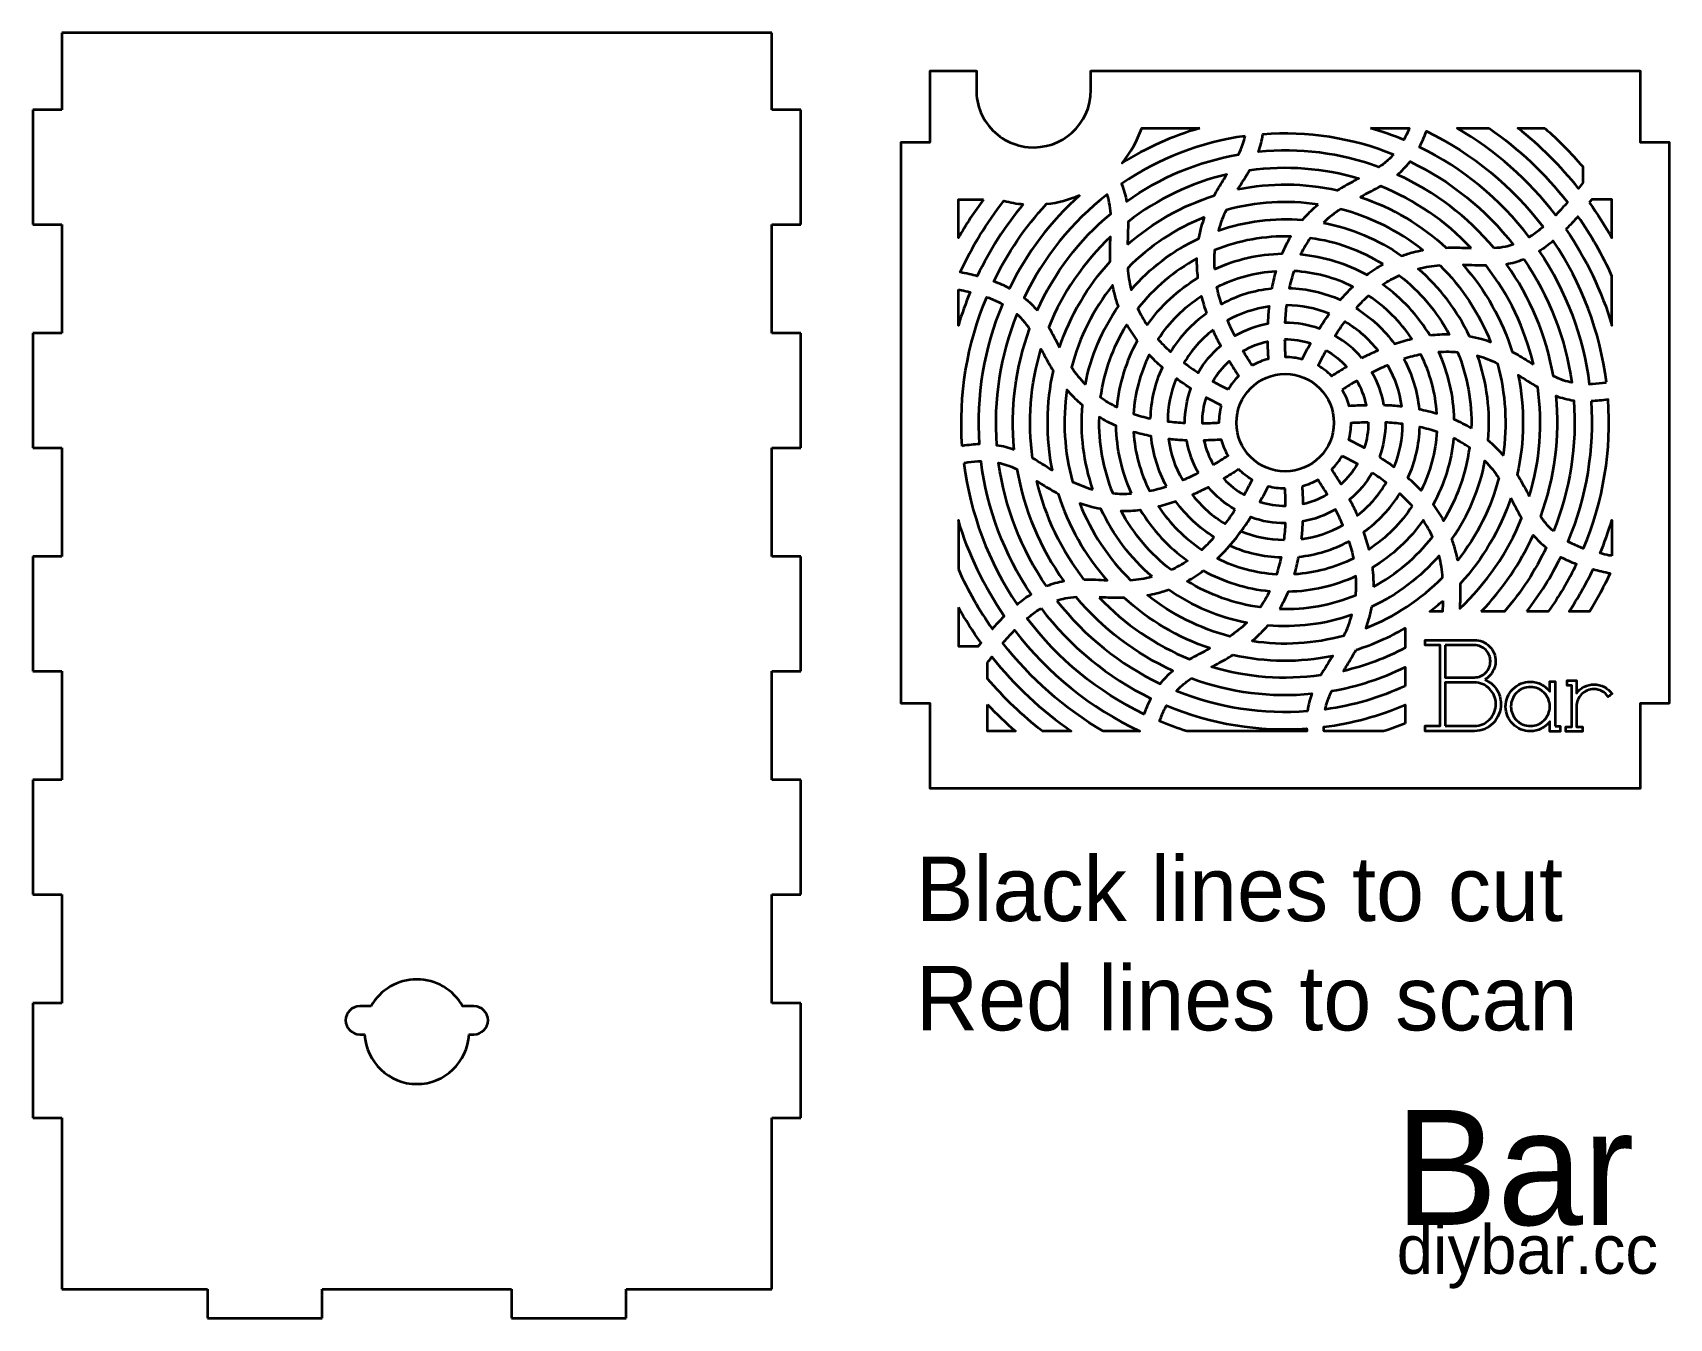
# Model space of a CAD drawing. Header units: inches. Extents: x 91 to 901, y 66 to 702.
import ezdxf

# ---------------------------------------------------------------- set-up
doc = ezdxf.new("R2010")
doc.units = ezdxf.units.IN
doc.header["$MEASUREMENT"] = 0
doc.layers.add('Default', color=7, linetype='Continuous')

msp = doc.modelspace()

# ---------------------------------------------------------------- texts
at = {"layer": 'Default', "color": 7, "true_color": 0xffffff, "attachment_point": 7}
for s, insert, char_height in [('\\fMyriad Pro|b0|i0|c0|p34;\\W1;Black lines to cut ', (528.17, 262.12), 31.9027), ('\\fChelsea|b0|i0|c0|p34;\\W1;Bar', (765.14, 111.48), 56.8532), ('\\fChelsea|b0|i0|c0|p34;\\W1;diybar.cc', (766.02, 80.81), 24.1545)]:
    msp.add_mtext(s, dxfattribs=dict(at, insert=insert, char_height=char_height))
at = {"layer": 'Default', "color": 1, "true_color": 0xff0000, "insert": (528.17, 208.04), "char_height": 31.9027, "attachment_point": 7}
msp.add_mtext('\\fMyriad Pro|b0|i0|c0|p34;\\W1;Red lines to scan', dxfattribs=at)

# ---------------------------------------------------------------- linework, layer by layer
at = {"layer": 'Default', "color": 7, "lineweight": 35, "true_color": 0xffffff}
for points in [[(105.8, 701.87), (105.8, 663.72)], [(281.34, 701.87), (105.8, 701.87)], [(456.88, 701.87), (281.34, 701.87)], [(456.88, 663.72), (456.88, 701.87)], [(91.35, 663.72), (91.35, 607.03)], [(105.8, 663.72), (91.35, 663.72)], [(471.33, 663.72), (456.88, 663.72)], [(471.33, 607.03), (471.33, 663.72)], [(91.35, 607.03), (105.8, 607.03)], [(105.8, 607.03), (105.8, 553.28)], [(456.88, 607.03), (471.33, 607.03)], [(456.88, 553.28), (456.88, 607.03)], [(91.35, 553.28), (91.35, 496.59)], [(105.8, 553.28), (91.35, 553.28)], [(471.33, 553.28), (456.88, 553.28)], [(471.33, 496.59), (471.33, 553.28)], [(91.35, 496.59), (105.8, 496.59)], [(105.8, 496.59), (105.8, 442.84)], [(456.88, 496.59), (471.33, 496.59)], [(456.88, 442.84), (456.88, 496.59)], [(91.35, 442.84), (91.35, 386.15)], [(105.8, 442.84), (91.35, 442.84)], [(471.33, 442.84), (456.88, 442.84)], [(471.33, 386.15), (471.33, 442.84)], [(91.35, 386.15), (105.8, 386.15)], [(105.8, 386.15), (105.8, 332.4)], [(456.88, 386.15), (471.33, 386.15)], [(456.88, 332.4), (456.88, 386.15)], [(91.35, 332.4), (91.35, 275.7)], [(105.8, 332.4), (91.35, 332.4)], [(471.33, 332.4), (456.88, 332.4)], [(471.33, 275.7), (471.33, 332.4)], [(91.35, 275.7), (105.8, 275.7)], [(105.8, 275.7), (105.8, 221.95)], [(456.88, 275.7), (471.33, 275.7)], [(456.88, 221.95), (456.88, 275.7)], [(91.35, 221.95), (91.35, 165.26)], [(105.8, 221.95), (91.35, 221.95)], [(471.33, 221.95), (456.88, 221.95)], [(471.33, 165.26), (471.33, 221.95)], [(91.35, 165.26), (105.8, 165.26)], [(105.8, 165.26), (105.8, 80.58)], [(456.88, 165.26), (471.33, 165.26)], [(456.88, 80.58), (456.88, 165.26)], [(105.8, 80.58), (177.87, 80.58)], [(177.87, 80.58), (177.87, 66.13)], [(234.57, 80.58), (281.34, 80.58)], [(234.57, 66.13), (234.57, 80.58)], [(281.34, 80.58), (328.11, 80.58)], [(328.11, 80.58), (328.11, 66.13)], [(384.81, 80.58), (456.88, 80.58)], [(384.81, 66.13), (384.81, 80.58)], [(177.87, 66.13), (234.57, 66.13)], [(328.11, 66.13), (384.81, 66.13)]]:
    msp.add_lwpolyline(points, dxfattribs=at)
for points, knots in [([(614.78, 673.52), (614.78, 656.77), (600.34, 643.68), (583.67, 645.31), (575.5, 646.11), (568.08, 650.4), (563.32, 657.1), (560.92, 660.49), (559.41, 664), (558.61, 668.08), (558.26, 669.91), (558.09, 671.74), (558.09, 673.6), (558.09, 675.58), (558.09, 677.56), (558.09, 679.55), (558.09, 680.54), (558.09, 681.53), (558.09, 682.52), (558.09, 682.64), (558.09, 682.76), (558.09, 682.89), (558.09, 682.94), (558.17, 683.05), (558.06, 683.05), (558, 683.05), (557.94, 683.05), (557.87, 683.05), (557.63, 683.05), (557.38, 683.05), (557.13, 683.05), (556.64, 683.05), (556.14, 683.05), (555.65, 683.05), (553.67, 683.05), (551.68, 683.05), (549.7, 683.05), (545.74, 683.05), (541.78, 683.05), (537.82, 683.05), (537.32, 683.05), (536.83, 683.05), (536.33, 683.05), (536.09, 683.05), (535.84, 683.05), (535.59, 683.05), (535.53, 683.05), (535.47, 683.05), (535.4, 683.05), (535.37, 683.05), (535.34, 683.05), (535.31, 683.05), (535.25, 683.05), (535.3, 682.99), (535.3, 682.96), (535.3, 682.84), (535.3, 682.71), (535.3, 682.59), (535.3, 681.6), (535.3, 680.61), (535.3, 679.62), (535.3, 677.64), (535.3, 675.66), (535.3, 673.67), (535.3, 669.71), (535.3, 665.75), (535.3, 661.79), (535.3, 657.83), (535.3, 653.87), (535.3, 649.91), (535.3, 649.41), (535.3, 648.91), (535.3, 648.42), (535.3, 648.3), (535.3, 648.17), (535.3, 648.05), (535.3, 647.99), (535.3, 647.92), (535.3, 647.86), (535.3, 647.77), (535.22, 647.81), (535.17, 647.81), (534.92, 647.81), (534.68, 647.81), (534.43, 647.81), (533.44, 647.81), (532.45, 647.81), (531.46, 647.81), (529.48, 647.81), (527.5, 647.81), (525.51, 647.81), (524.52, 647.81), (523.53, 647.81), (522.54, 647.81), (522.05, 647.81), (521.55, 647.81), (521.06, 647.81), (521, 647.81), (520.93, 647.81), (520.87, 647.81), (520.83, 647.81), (520.85, 647.77), (520.85, 647.74), (520.85, 647.71), (520.85, 647.68), (520.85, 647.65), (520.85, 647.52), (520.85, 647.4), (520.85, 647.28), (520.85, 647.03), (520.85, 646.78), (520.85, 646.53), (520.85, 644.55), (520.85, 642.57), (520.85, 640.59), (520.85, 636.63), (520.85, 632.67), (520.85, 628.71), (520.85, 565.32), (520.85, 501.93), (520.85, 438.55), (520.85, 425.62), (520.85, 412.69), (520.85, 399.76), (520.85, 393.29), (520.85, 386.83), (520.85, 380.36), (520.85, 377.13), (520.85, 373.9), (520.85, 370.67), (520.85, 370.56), (520.85, 370.46), (520.85, 370.36), (520.85, 370.3), (520.84, 370.23), (520.93, 370.23), (521.02, 370.23), (521.11, 370.23), (521.2, 370.23), (521.38, 370.23), (521.56, 370.23), (521.74, 370.23), (522.1, 370.23), (522.46, 370.23), (522.82, 370.23), (523.54, 370.23), (524.26, 370.23), (524.98, 370.23), (527.86, 370.23), (530.74, 370.23), (533.62, 370.23), (533.98, 370.23), (534.34, 370.23), (534.7, 370.23), (534.89, 370.23), (535.07, 370.23), (535.25, 370.23), (535.35, 370.23), (535.3, 370.14), (535.3, 370.07), (535.3, 369.62), (535.3, 369.18), (535.3, 368.73), (535.3, 367.83), (535.3, 366.94), (535.3, 366.04), (535.3, 364.25), (535.3, 362.45), (535.3, 360.66), (535.3, 353.49), (535.3, 346.32), (535.3, 339.15), (535.3, 335.56), (535.3, 331.97), (535.3, 328.39), (535.3, 328.33), (535.3, 328.28), (535.3, 328.22), (535.3, 328.18), (535.23, 328.1), (535.31, 328.1), (535.33, 328.1), (535.34, 328.1), (535.36, 328.1), (535.39, 328.1), (535.43, 328.1), (535.46, 328.1), (535.53, 328.1), (535.59, 328.1), (535.66, 328.1), (535.79, 328.1), (535.93, 328.1), (536.06, 328.1), (536.32, 328.1), (536.59, 328.1), (536.85, 328.1), (541.1, 328.1), (545.35, 328.1), (549.6, 328.1), (566.58, 328.1), (583.57, 328.1), (600.56, 328.1), (663.95, 328.1), (727.33, 328.1), (790.72, 328.1), (806.91, 328.1), (823.11, 328.1), (839.3, 328.1), (847.39, 328.1), (855.49, 328.1), (863.59, 328.1), (867.64, 328.1), (871.68, 328.1), (875.73, 328.1), (877.76, 328.1), (879.78, 328.1), (881.8, 328.1), (882.82, 328.1), (883.83, 328.1), (884.84, 328.1), (885.35, 328.1), (885.85, 328.1), (886.36, 328.1), (886.38, 328.1), (886.38, 328.12), (886.38, 328.13), (886.38, 328.19), (886.38, 328.24), (886.38, 328.29), (886.38, 328.4), (886.38, 328.51), (886.38, 328.61), (886.38, 328.83), (886.38, 329.04), (886.38, 329.25), (886.38, 329.68), (886.38, 330.11), (886.38, 330.54), (886.38, 331.39), (886.38, 332.24), (886.38, 333.1), (886.38, 334.81), (886.38, 336.52), (886.38, 338.23), (886.38, 345.06), (886.38, 351.9), (886.38, 358.73), (886.38, 362.15), (886.38, 365.57), (886.38, 368.99), (886.38, 369.2), (886.38, 369.41), (886.38, 369.63), (886.38, 369.74), (886.38, 369.84), (886.38, 369.95), (886.38, 370), (886.38, 370.06), (886.38, 370.11), (886.38, 370.13), (886.34, 370.23), (886.38, 370.23), (886.4, 370.23), (886.42, 370.23), (886.44, 370.23), (886.49, 370.23), (886.53, 370.23), (886.57, 370.23), (886.66, 370.23), (886.74, 370.23), (886.83, 370.23), (887.52, 370.23), (888.2, 370.23), (888.89, 370.23), (890.26, 370.23), (891.64, 370.23), (893.01, 370.23), (894.38, 370.23), (895.76, 370.23), (897.13, 370.23), (897.82, 370.23), (898.5, 370.23), (899.19, 370.23), (899.53, 370.23), (899.88, 370.23), (900.22, 370.23), (900.39, 370.23), (900.56, 370.23), (900.74, 370.23), (900.79, 370.23), (900.83, 370.24), (900.83, 370.3), (900.83, 370.4), (900.83, 370.5), (900.83, 370.59), (900.83, 370.79), (900.83, 370.98), (900.83, 371.17), (900.83, 383.5), (900.83, 395.82), (900.83, 408.14), (900.83, 471.53), (900.83, 534.92), (900.83, 598.3), (900.83, 614.15), (900.83, 630), (900.83, 645.84), (900.83, 646.34), (900.83, 646.84), (900.83, 647.33), (900.83, 647.45), (900.83, 647.58), (900.83, 647.7), (900.83, 647.76), (900.83, 647.81), (900.76, 647.81), (900.69, 647.81), (900.63, 647.81), (900.57, 647.81), (900.32, 647.81), (900.08, 647.81), (899.83, 647.81), (898.84, 647.81), (897.85, 647.81), (896.86, 647.81), (894.88, 647.81), (892.9, 647.81), (890.91, 647.81), (889.92, 647.81), (888.93, 647.81), (887.94, 647.81), (887.45, 647.81), (886.95, 647.81), (886.46, 647.81), (886.43, 647.81), (886.38, 647.77), (886.38, 647.82), (886.38, 647.85), (886.38, 647.88), (886.38, 647.92), (886.38, 647.98), (886.38, 648.04), (886.38, 648.1), (886.38, 648.23), (886.38, 648.35), (886.38, 648.47), (886.38, 648.72), (886.38, 648.97), (886.38, 649.22), (886.38, 651.2), (886.38, 653.18), (886.38, 655.16), (886.38, 663.08), (886.38, 671), (886.38, 678.93), (886.38, 679.92), (886.38, 680.91), (886.38, 681.9), (886.38, 682.15), (886.38, 682.39), (886.38, 682.64), (886.38, 682.77), (886.38, 682.89), (886.38, 683.01), (886.38, 683.12), (886.28, 683.05), (886.22, 683.05), (886.16, 683.05), (886.1, 683.05), (886.04, 683.05), (885.54, 683.05), (885.05, 683.05), (884.55, 683.05), (882.57, 683.05), (880.59, 683.05), (878.61, 683.05), (874.65, 683.05), (870.69, 683.05), (866.72, 683.05), (858.8, 683.05), (850.88, 683.05), (842.95, 683.05), (827.11, 683.05), (811.26, 683.05), (795.41, 683.05), (763.72, 683.05), (732.03, 683.05), (700.33, 683.05), (684.49, 683.05), (668.64, 683.05), (652.79, 683.05), (644.87, 683.05), (636.95, 683.05), (629.02, 683.05), (625.06, 683.05), (621.1, 683.05), (617.14, 683.05), (616.64, 683.05), (616.15, 683.05), (615.65, 683.05), (615.41, 683.05), (615.16, 683.05), (614.91, 683.05), (614.86, 683.05), (614.78, 683.08), (614.78, 682.99), (614.78, 682.93), (614.78, 682.87), (614.78, 682.8), (614.78, 682.68), (614.78, 682.56), (614.78, 682.43), (614.78, 681.44), (614.78, 680.45), (614.78, 679.46), (614.78, 677.48), (614.78, 675.5), (614.78, 673.52)], [0, 0, 0, 0, 1, 1, 1, 2, 2, 2, 3, 3, 3, 4, 4, 4, 5, 5, 5, 6, 6, 6, 7, 7, 7, 8, 8, 8, 9, 9, 9, 10, 10, 10, 11, 11, 11, 12, 12, 12, 13, 13, 13, 14, 14, 14, 15, 15, 15, 16, 16, 16, 17, 17, 17, 18, 18, 18, 19, 19, 19, 20, 20, 20, 21, 21, 21, 22, 22, 22, 23, 23, 23, 24, 24, 24, 25, 25, 25, 26, 26, 26, 27, 27, 27, 28, 28, 28, 29, 29, 29, 30, 30, 30, 31, 31, 31, 32, 32, 32, 33, 33, 33, 34, 34, 34, 35, 35, 35, 36, 36, 36, 37, 37, 37, 38, 38, 38, 39, 39, 39, 40, 40, 40, 41, 41, 41, 42, 42, 42, 43, 43, 43, 44, 44, 44, 45, 45, 45, 46, 46, 46, 47, 47, 47, 48, 48, 48, 49, 49, 49, 50, 50, 50, 51, 51, 51, 52, 52, 52, 53, 53, 53, 54, 54, 54, 55, 55, 55, 56, 56, 56, 57, 57, 57, 58, 58, 58, 59, 59, 59, 60, 60, 60, 61, 61, 61, 62, 62, 62, 63, 63, 63, 64, 64, 64, 65, 65, 65, 66, 66, 66, 67, 67, 67, 68, 68, 68, 69, 69, 69, 70, 70, 70, 71, 71, 71, 72, 72, 72, 73, 73, 73, 74, 74, 74, 75, 75, 75, 76, 76, 76, 77, 77, 77, 78, 78, 78, 79, 79, 79, 80, 80, 80, 81, 81, 81, 82, 82, 82, 83, 83, 83, 84, 84, 84, 85, 85, 85, 86, 86, 86, 87, 87, 87, 88, 88, 88, 89, 89, 89, 90, 90, 90, 91, 91, 91, 92, 92, 92, 93, 93, 93, 94, 94, 94, 95, 95, 95, 96, 96, 96, 97, 97, 97, 98, 98, 98, 99, 99, 99, 100, 100, 100, 101, 101, 101, 102, 102, 102, 103, 103, 103, 104, 104, 104, 105, 105, 105, 106, 106, 106, 107, 107, 107, 108, 108, 108, 109, 109, 109, 110, 110, 110, 111, 111, 111, 112, 112, 112, 113, 113, 113, 114, 114, 114, 115, 115, 115, 116, 116, 116, 117, 117, 117, 118, 118, 118, 119, 119, 119, 120, 120, 120, 121, 121, 121, 122, 122, 122, 123, 123, 123, 124, 124, 124, 125, 125, 125, 126, 126, 126, 127, 127, 127, 128, 128, 128, 129, 129, 129, 130, 130, 130, 131, 131, 131, 132, 132, 132, 133, 133, 133, 134, 134, 134, 135, 135, 135, 136, 136, 136, 137, 137, 137, 138, 138, 138, 139, 139, 139, 139]), ([(691.01, 650.79), (690.73, 649.43), (690.37, 648.09), (689.92, 646.77), (689.33, 645.03), (688.61, 643.33), (687.79, 641.68), (667.81, 638.21), (648.87, 630.27), (632.39, 618.45), (631.89, 621.27), (631.12, 624.14), (629.92, 627.11), (648.18, 639.62), (669.09, 647.73), (691.01, 650.79)], [0, 0, 0, 0, 1, 1, 1, 2, 2, 2, 3, 3, 3, 4, 4, 4, 5, 5, 5, 5]), ([(668.69, 654.7), (659.1, 654.7), (649.5, 654.7), (639.91, 654.7), (637.65, 648.27), (634.5, 642.69), (630.16, 637.43), (642.31, 645.06), (654.91, 650.71), (668.69, 654.7)], [0, 0, 0, 0, 1, 1, 1, 2, 2, 2, 3, 3, 3, 3]), ([(764.55, 641.71), (744.04, 650.02), (721.87, 653.45), (699.8, 651.75), (699.36, 648.58), (698.6, 645.71), (697.62, 643.02), (717.8, 645.01), (738.17, 642.42), (757.21, 635.43), (758.74, 636.45), (760.22, 637.56), (761.6, 638.78), (762.64, 639.69), (763.63, 640.67), (764.55, 641.71)], [0, 0, 0, 0, 1, 1, 1, 2, 2, 2, 3, 3, 3, 4, 4, 4, 5, 5, 5, 5]), ([(752.99, 654.7), (758.62, 653.07), (764.11, 651.13), (769.51, 648.87), (769.77, 649.34), (770.02, 649.82), (770.26, 650.31), (770.98, 651.74), (771.63, 653.21), (772.22, 654.7), (765.81, 654.7), (759.4, 654.7), (752.99, 654.7)], [0, 0, 0, 0, 1, 1, 1, 2, 2, 2, 3, 3, 3, 4, 4, 4, 4]), ([(838.44, 605.81), (823.2, 625.91), (803.42, 642.12), (780.72, 653.13), (779.65, 650.24), (778.5, 647.67), (777.28, 645.35), (798.61, 634.95), (817.21, 619.69), (831.57, 600.8), (832.04, 601.08), (832.49, 601.37), (832.94, 601.67), (834.75, 602.86), (836.47, 604.17), (838.13, 605.55), (838.24, 605.64), (838.34, 605.72), (838.44, 605.81)], [0, 0, 0, 0, 1, 1, 1, 2, 2, 2, 3, 3, 3, 4, 4, 4, 5, 5, 5, 6, 6, 6, 6]), ([(811.67, 654.7), (806.39, 654.7), (801.11, 654.7), (795.84, 654.7), (814.76, 643.66), (831.35, 629.04), (844.68, 611.66), (845.72, 612.73), (846.74, 613.82), (847.74, 614.93), (848.67, 615.96), (849.58, 617.01), (850.47, 618.06), (839.46, 632.16), (826.38, 644.52), (811.67, 654.7)], [0, 0, 0, 0, 1, 1, 1, 2, 2, 2, 3, 3, 3, 4, 4, 4, 5, 5, 5, 5]), ([(839.22, 654.7), (834.8, 654.7), (830.38, 654.7), (825.95, 654.7), (837.16, 645.84), (847.03, 636.02), (855.95, 624.85), (856.65, 625.77), (857.34, 626.69), (858.03, 627.61), (858.03, 630.3), (858.03, 632.98), (858.03, 635.67), (852.18, 642.46), (845.94, 648.77), (839.22, 654.7)], [0, 0, 0, 0, 1, 1, 1, 2, 2, 2, 3, 3, 3, 4, 4, 4, 5, 5, 5, 5]), ([(632.83, 597.07), (632.96, 600.96), (633.18, 604.7), (633.17, 608.42), (647.56, 619.66), (664.22, 627.65), (682, 631.82), (681.39, 630.86), (680.78, 629.9), (680.18, 628.94), (678.63, 626.44), (677.12, 623.9), (675.73, 621.3), (659.88, 616.34), (645.26, 608.09), (632.83, 597.07)], [0, 0, 0, 0, 1, 1, 1, 2, 2, 2, 3, 3, 3, 4, 4, 4, 5, 5, 5, 5]), ([(687.31, 624.28), (703.58, 627.6), (720.37, 627.44), (736.57, 623.81), (739.08, 625.37), (741.65, 626.81), (744.25, 628.2), (745.25, 628.74), (746.26, 629.26), (747.26, 629.79), (729.78, 635.06), (711.36, 636.48), (693.28, 633.93), (691.42, 630.71), (689.36, 627.58), (687.31, 624.28)], [0, 0, 0, 0, 1, 1, 1, 2, 2, 2, 3, 3, 3, 4, 4, 4, 5, 5, 5, 5]), ([(814.2, 595.31), (816.04, 595.43), (817.87, 595.65), (819.68, 596.01), (821.04, 596.29), (822.38, 596.64), (823.7, 597.08), (810.09, 614.53), (792.61, 628.59), (772.64, 638.14), (770.68, 635.63), (768.58, 633.52), (766.38, 631.68), (784.86, 623.31), (801.2, 610.88), (814.2, 595.31)], [0, 0, 0, 0, 1, 1, 1, 2, 2, 2, 3, 3, 3, 4, 4, 4, 5, 5, 5, 5]), ([(802.77, 595.4), (801.63, 595.45), (800.5, 595.49), (799.36, 595.53), (796.42, 595.63), (793.47, 595.66), (790.52, 595.57), (778.3, 606.81), (763.84, 615.35), (748.09, 620.61), (751.52, 622.44), (754.87, 624.12), (758.09, 625.98), (775.02, 619.14), (790.26, 608.71), (802.77, 595.4)], [0, 0, 0, 0, 1, 1, 1, 2, 2, 2, 3, 3, 3, 4, 4, 4, 5, 5, 5, 5]), ([(561.59, 619.46), (557.46, 619.46), (553.33, 619.46), (549.19, 619.46), (549.19, 613.1), (549.19, 606.73), (549.19, 600.37), (552.94, 607), (557.06, 613.34), (561.59, 619.46)], [0, 0, 0, 0, 1, 1, 1, 2, 2, 2, 3, 3, 3, 3]), ([(581.32, 617.06), (578.07, 617.35), (574.91, 617.91), (571.75, 618.76), (563.08, 607.76), (555.94, 596.14), (550.06, 583.43), (553.1, 582.84), (555.92, 582.19), (558.54, 581.49), (564.68, 594.4), (572.16, 606.08), (581.32, 617.06)], [0, 0, 0, 0, 1, 1, 1, 2, 2, 2, 3, 3, 3, 4, 4, 4, 4]), ([(609.25, 621.62), (603.91, 619.27), (598.52, 617.82), (592.72, 617.18), (582.09, 605.57), (573.6, 593.07), (566.73, 578.9), (569.62, 577.83), (572.2, 576.68), (574.51, 575.46), (583.03, 592.93), (594.82, 608.6), (609.25, 621.62)], [0, 0, 0, 0, 1, 1, 1, 2, 2, 2, 3, 3, 3, 4, 4, 4, 4]), ([(588.19, 564.57), (586.34, 566.76), (584.24, 568.86), (581.72, 570.82), (591.28, 590.79), (605.33, 608.27), (622.78, 621.88), (623.22, 620.57), (623.58, 619.22), (623.85, 617.86), (624.21, 616.05), (624.43, 614.22), (624.55, 612.38), (608.98, 599.38), (596.55, 583.04), (588.19, 564.57)], [0, 0, 0, 0, 1, 1, 1, 2, 2, 2, 3, 3, 3, 4, 4, 4, 5, 5, 5, 5]), ([(727.09, 616.94), (725.9, 615.92), (724.74, 614.87), (723.63, 613.77), (722.17, 612.34), (720.78, 610.84), (719.47, 609.28), (705.37, 610.5), (691.16, 608.72), (677.79, 604.07), (678.82, 607.69), (680.15, 611.05), (681.66, 614.18), (696.44, 618.28), (711.92, 619.22), (727.09, 616.94)], [0, 0, 0, 0, 1, 1, 1, 2, 2, 2, 3, 3, 3, 4, 4, 4, 5, 5, 5, 5]), ([(861.27, 617.85), (861.69, 618.38), (862.11, 618.92), (862.53, 619.46), (865.85, 619.46), (869.17, 619.46), (872.49, 619.46), (872.49, 613.1), (872.49, 606.73), (872.49, 600.37), (869.07, 606.41), (865.34, 612.22), (861.27, 617.85)], [0, 0, 0, 0, 1, 1, 1, 2, 2, 2, 3, 3, 3, 4, 4, 4, 4]), ([(670.96, 610.61), (670.43, 609.13), (669.96, 607.64), (669.54, 606.13), (668.99, 604.17), (668.54, 602.17), (668.19, 600.16), (655.36, 594.16), (643.95, 585.52), (634.7, 574.81), (633.77, 578.46), (633.25, 582.04), (632.99, 585.5), (643.74, 596.44), (656.68, 605), (670.96, 610.61)], [0, 0, 0, 0, 1, 1, 1, 2, 2, 2, 3, 3, 3, 4, 4, 4, 5, 5, 5, 5]), ([(729.74, 607.86), (732.44, 610.49), (735.28, 612.72), (738.15, 614.69), (753, 610.85), (766.88, 603.92), (778.87, 594.35), (777.33, 594.07), (775.8, 593.74), (774.29, 593.35), (772.31, 592.84), (770.36, 592.23), (768.44, 591.53), (756.84, 599.64), (743.65, 605.2), (729.74, 607.86)], [0, 0, 0, 0, 1, 1, 1, 2, 2, 2, 3, 3, 3, 4, 4, 4, 5, 5, 5, 5]), ([(849.75, 604.69), (851.66, 606.6), (853.64, 608.72), (855.67, 611.06), (862.25, 601.71), (867.81, 591.96), (872.49, 581.53), (872.49, 573.41), (872.49, 565.28), (872.49, 557.16), (867.44, 574.09), (859.77, 590.13), (849.75, 604.69)], [0, 0, 0, 0, 1, 1, 1, 2, 2, 2, 3, 3, 3, 4, 4, 4, 4]), ([(599.26, 546.27), (597.43, 549.7), (595.75, 553.05), (593.88, 556.27), (600.72, 573.2), (611.15, 588.44), (624.46, 600.95), (624.42, 599.81), (624.37, 598.68), (624.33, 597.55), (624.24, 594.6), (624.2, 591.65), (624.3, 588.7), (613.05, 576.49), (604.52, 562.03), (599.26, 546.27)], [0, 0, 0, 0, 1, 1, 1, 2, 2, 2, 3, 3, 3, 4, 4, 4, 5, 5, 5, 5]), ([(675.85, 584.97), (675.62, 588.25), (675.68, 591.35), (675.96, 594.29), (687.9, 599.17), (700.74, 601.5), (713.63, 601.11), (712, 598.39), (710.57, 595.55), (709.32, 592.63), (697.75, 592.42), (686.36, 589.81), (675.85, 584.97)], [0, 0, 0, 0, 1, 1, 1, 2, 2, 2, 3, 3, 3, 4, 4, 4, 4]), ([(759.3, 587.37), (756.53, 585.83), (753.87, 584.09), (751.33, 582.19), (741.21, 587.79), (730.03, 591.23), (718.51, 592.29), (719.95, 595.24), (721.55, 597.9), (723.26, 600.31), (736.05, 598.57), (748.33, 594.16), (759.3, 587.37)], [0, 0, 0, 0, 1, 1, 1, 2, 2, 2, 3, 3, 3, 4, 4, 4, 4]), ([(869.74, 529.04), (869.61, 529.02), (869.48, 529), (869.34, 528.97), (867.21, 528.61), (865.07, 528.33), (862.91, 528.2), (862.37, 528.17), (861.83, 528.15), (861.29, 528.13), (858.29, 551.68), (849.82, 574.19), (836.54, 593.87), (838.76, 595.26), (841.04, 596.92), (843.41, 598.88), (857.57, 578), (866.59, 554.07), (869.74, 529.04)], [0, 0, 0, 0, 1, 1, 1, 2, 2, 2, 3, 3, 3, 4, 4, 4, 5, 5, 5, 6, 6, 6, 6]), ([(642.56, 557.3), (640.73, 560.02), (639.23, 562.74), (638, 565.42), (645.9, 575.63), (655.85, 584.06), (667.22, 590.17), (667.16, 586.99), (667.34, 583.82), (667.72, 580.67), (657.81, 574.7), (649.24, 566.75), (642.56, 557.3)], [0, 0, 0, 0, 1, 1, 1, 2, 2, 2, 3, 3, 3, 4, 4, 4, 4]), ([(704.15, 575.3), (704.71, 578.23), (705.4, 581.14), (706.24, 584), (696.08, 583.38), (686.16, 580.7), (677.08, 576.12), (677.63, 573.43), (678.37, 570.63), (679.32, 567.71), (687.02, 571.84), (695.46, 574.42), (704.15, 575.3)], [0, 0, 0, 0, 1, 1, 1, 2, 2, 2, 3, 3, 3, 4, 4, 4, 4]), ([(715.15, 584.02), (725.31, 583.43), (735.24, 580.79), (744.34, 576.26), (742.18, 574.2), (740.13, 572.03), (738.18, 569.77), (730.22, 573.35), (721.62, 575.34), (712.89, 575.6), (713.53, 578.61), (714.29, 581.4), (715.15, 584.02)], [0, 0, 0, 0, 1, 1, 1, 2, 2, 2, 3, 3, 3, 4, 4, 4, 4]), ([(787.32, 586.88), (783.85, 586.61), (780.28, 586.09), (776.63, 585.17), (787.34, 575.91), (795.98, 564.5), (801.98, 551.68), (803.99, 551.32), (805.98, 550.87), (807.95, 550.33), (809.46, 549.91), (810.95, 549.43), (812.43, 548.91), (806.82, 563.19), (798.26, 576.13), (787.32, 586.88)], [0, 0, 0, 0, 1, 1, 1, 2, 2, 2, 3, 3, 3, 4, 4, 4, 5, 5, 5, 5]), ([(833.64, 537.87), (832.68, 538.47), (831.72, 539.08), (830.76, 539.68), (828.25, 541.24), (825.72, 542.74), (823.12, 544.13), (818.16, 559.98), (809.91, 574.6), (798.89, 587.03), (802.77, 586.9), (806.52, 586.68), (810.24, 586.69), (821.48, 572.3), (829.46, 555.64), (833.64, 537.87)], [0, 0, 0, 0, 1, 1, 1, 2, 2, 2, 3, 3, 3, 4, 4, 4, 5, 5, 5, 5]), ([(828.92, 589.94), (825.96, 588.75), (823.09, 587.97), (820.27, 587.47), (832.09, 570.99), (840.03, 552.05), (843.5, 532.07), (845.15, 531.26), (846.84, 530.53), (848.59, 529.94), (849.91, 529.5), (851.25, 529.13), (852.61, 528.85), (849.54, 550.77), (841.44, 571.68), (828.92, 589.94)], [0, 0, 0, 0, 1, 1, 1, 2, 2, 2, 3, 3, 3, 4, 4, 4, 5, 5, 5, 5]), ([(549.19, 574.93), (549.19, 569), (549.19, 563.08), (549.19, 557.16), (550.86, 562.75), (552.8, 568.22), (555.04, 573.61), (553.59, 573.98), (552.13, 574.31), (550.67, 574.62), (550.18, 574.73), (549.69, 574.83), (549.19, 574.93)], [0, 0, 0, 0, 1, 1, 1, 2, 2, 2, 3, 3, 3, 4, 4, 4, 4]), ([(612, 527.93), (609.38, 530.62), (607.14, 533.46), (605.18, 536.33), (609.02, 551.18), (615.94, 565.06), (625.51, 577.06), (625.79, 575.52), (626.13, 573.98), (626.52, 572.47), (627.03, 570.49), (627.63, 568.54), (628.33, 566.63), (620.23, 555.02), (614.66, 541.83), (612, 527.93)], [0, 0, 0, 0, 1, 1, 1, 2, 2, 2, 3, 3, 3, 4, 4, 4, 5, 5, 5, 5]), ([(782.49, 552.14), (785.64, 552.52), (788.81, 552.7), (791.98, 552.64), (785.87, 564.01), (777.44, 573.97), (767.24, 581.87), (764.55, 580.64), (761.84, 579.13), (759.12, 577.3), (768.56, 570.62), (776.52, 562.05), (782.49, 552.14)], [0, 0, 0, 0, 1, 1, 1, 2, 2, 2, 3, 3, 3, 4, 4, 4, 4]), ([(551.1, 497.49), (554.13, 498), (556.94, 498.29), (559.56, 498.39), (557.9, 522.07), (561.81, 545.81), (571, 567.69), (570.52, 567.95), (570.04, 568.2), (569.55, 568.44), (567.62, 569.41), (565.63, 570.25), (563.6, 571), (563.47, 571.04), (563.34, 571.09), (563.22, 571.13), (553.43, 547.88), (549.28, 522.65), (551.1, 497.49)], [0, 0, 0, 0, 1, 1, 1, 2, 2, 2, 3, 3, 3, 4, 4, 4, 5, 5, 5, 6, 6, 6, 6]), ([(671.91, 563.07), (670.92, 565.89), (670.07, 568.75), (669.37, 571.65), (660.88, 566.04), (653.63, 558.76), (648.05, 550.25), (649.88, 548.2), (651.92, 546.14), (654.2, 544.09), (658.8, 551.51), (664.82, 557.97), (671.91, 563.07)], [0, 0, 0, 0, 1, 1, 1, 2, 2, 2, 3, 3, 3, 4, 4, 4, 4]), ([(732.71, 562.86), (732.45, 562.51), (732.2, 562.16), (731.95, 561.8), (730.5, 559.79), (729.12, 557.73), (727.79, 555.64), (722.21, 557.67), (716.7, 558.64), (710.76, 558.63), (710.91, 561.61), (711.15, 564.44), (711.48, 567.13), (718.95, 567.05), (725.79, 565.67), (732.71, 562.86)], [0, 0, 0, 0, 1, 1, 1, 2, 2, 2, 3, 3, 3, 4, 4, 4, 5, 5, 5, 5]), ([(745.9, 565.66), (747.96, 567.94), (750.02, 569.98), (752.07, 571.81), (760.57, 566.23), (767.85, 558.98), (773.47, 550.5), (770.57, 549.8), (767.71, 548.94), (764.89, 547.96), (759.79, 555.05), (753.33, 561.06), (745.9, 565.66)], [0, 0, 0, 0, 1, 1, 1, 2, 2, 2, 3, 3, 3, 4, 4, 4, 4]), ([(576.85, 495.8), (574.15, 496.78), (571.28, 497.54), (568.12, 497.98), (566.41, 520.05), (569.84, 542.22), (578.15, 562.73), (579.19, 561.81), (580.17, 560.82), (581.09, 559.78), (582.3, 558.4), (583.41, 556.92), (584.43, 555.39), (577.45, 536.35), (574.85, 515.98), (576.85, 495.8)], [0, 0, 0, 0, 1, 1, 1, 2, 2, 2, 3, 3, 3, 4, 4, 4, 5, 5, 5, 5]), ([(682.34, 559.66), (683.4, 557.17), (684.61, 554.6), (685.97, 551.94), (691.11, 554.92), (696.36, 556.84), (702.21, 557.87), (702.32, 560.35), (702.48, 562.82), (702.73, 565.29), (702.77, 565.72), (702.81, 566.15), (702.86, 566.58), (695.46, 565.56), (688.85, 563.33), (682.34, 559.66)], [0, 0, 0, 0, 1, 1, 1, 2, 2, 2, 3, 3, 3, 4, 4, 4, 5, 5, 5, 5]), ([(748.83, 540.92), (751.03, 542.07), (753.25, 543.16), (755.51, 544.18), (755.9, 544.36), (756.3, 544.54), (756.7, 544.71), (752.11, 550.61), (746.87, 555.22), (740.45, 559.02), (738.82, 556.86), (737.19, 554.53), (735.57, 552.02), (740.72, 549.06), (745.01, 545.47), (748.83, 540.92)], [0, 0, 0, 0, 1, 1, 1, 2, 2, 2, 3, 3, 3, 4, 4, 4, 5, 5, 5, 5]), ([(637.67, 549.51), (635.77, 552.05), (634.03, 554.71), (632.49, 557.48), (625.7, 546.51), (621.3, 534.23), (619.56, 521.44), (621.96, 519.73), (624.62, 518.14), (627.57, 516.69), (628.63, 528.21), (632.07, 539.39), (637.67, 549.51)], [0, 0, 0, 0, 1, 1, 1, 2, 2, 2, 3, 3, 3, 4, 4, 4, 4]), ([(675.15, 554.88), (675.32, 554.48), (675.5, 554.09), (675.68, 553.69), (676.71, 551.43), (677.8, 549.21), (678.94, 547.01), (674.39, 543.19), (670.8, 538.9), (667.84, 533.75), (665.33, 535.37), (663.01, 537), (660.84, 538.63), (664.64, 545.06), (669.26, 550.29), (675.15, 554.88)], [0, 0, 0, 0, 1, 1, 1, 2, 2, 2, 3, 3, 3, 4, 4, 4, 5, 5, 5, 5]), ([(585.93, 491.46), (589.15, 489.6), (592.28, 487.54), (595.58, 485.49), (592.26, 501.76), (592.42, 518.55), (596.05, 534.76), (594.49, 537.26), (593.05, 539.83), (591.66, 542.43), (591.13, 543.43), (590.6, 544.44), (590.07, 545.44), (584.8, 527.96), (583.39, 509.54), (585.93, 491.46)], [0, 0, 0, 0, 1, 1, 1, 2, 2, 2, 3, 3, 3, 4, 4, 4, 5, 5, 5, 5]), ([(644.26, 511.07), (641.26, 511.71), (638.46, 512.47), (635.85, 513.33), (636.43, 523.49), (639.07, 533.42), (643.61, 542.52), (645.66, 540.36), (647.84, 538.31), (650.1, 536.37), (646.51, 528.4), (644.53, 519.8), (644.26, 511.07)], [0, 0, 0, 0, 1, 1, 1, 2, 2, 2, 3, 3, 3, 4, 4, 4, 4]), ([(694.58, 537.27), (697.07, 538.71), (699.65, 539.77), (702.43, 540.52), (702.25, 543.4), (702.14, 546.29), (702.1, 549.18), (697.79, 548.25), (693.88, 546.72), (690.07, 544.49), (691.46, 542.15), (692.95, 539.74), (694.58, 537.27)], [0, 0, 0, 0, 1, 1, 1, 2, 2, 2, 3, 3, 3, 4, 4, 4, 4]), ([(710.59, 550.12), (715, 550.15), (719.15, 549.52), (723.35, 548.18), (721.94, 545.65), (720.59, 543.09), (719.3, 540.5), (716.52, 541.25), (713.76, 541.62), (710.88, 541.62), (710.71, 544.57), (710.62, 547.4), (710.59, 550.12)], [0, 0, 0, 0, 1, 1, 1, 2, 2, 2, 3, 3, 3, 4, 4, 4, 4]), ([(731.18, 544.74), (729.83, 542.37), (728.5, 539.87), (727.17, 537.23), (729.67, 535.79), (731.87, 534.09), (733.91, 532.05), (736.32, 533.65), (738.77, 535.19), (741.25, 536.68), (738.28, 539.94), (735.01, 542.56), (731.18, 544.74)], [0, 0, 0, 0, 1, 1, 1, 2, 2, 2, 3, 3, 3, 4, 4, 4, 4]), ([(769.53, 540.54), (772.44, 541.49), (775.25, 542.23), (777.94, 542.79), (782.52, 533.7), (785.19, 523.78), (785.82, 513.63), (782.96, 514.47), (780.05, 515.16), (777.12, 515.71), (776.24, 524.41), (773.66, 532.84), (769.53, 540.54)], [0, 0, 0, 0, 1, 1, 1, 2, 2, 2, 3, 3, 3, 4, 4, 4, 4]), ([(802.92, 506.23), (803.32, 519.13), (800.99, 531.96), (796.11, 543.91), (793.17, 544.19), (790.07, 544.24), (786.79, 544.02), (791.63, 533.51), (794.24, 522.11), (794.45, 510.54), (797.37, 509.3), (800.21, 507.86), (802.92, 506.23)], [0, 0, 0, 0, 1, 1, 1, 2, 2, 2, 3, 3, 3, 4, 4, 4, 4]), ([(682.63, 525.36), (684.07, 527.85), (685.77, 530.06), (687.81, 532.09), (686.21, 534.5), (684.67, 536.95), (683.19, 539.43), (679.93, 536.47), (677.3, 533.19), (675.12, 529.36), (677.49, 528.02), (679.99, 526.68), (682.63, 525.36)], [0, 0, 0, 0, 1, 1, 1, 2, 2, 2, 3, 3, 3, 4, 4, 4, 4]), ([(759.69, 517.65), (762.17, 517.55), (764.64, 517.38), (767.1, 517.14), (767.54, 517.09), (767.97, 517.05), (768.4, 517), (767.37, 524.4), (765.15, 531.01), (761.48, 537.52), (758.99, 536.46), (756.41, 535.26), (753.76, 533.9), (756.74, 528.76), (758.66, 523.5), (759.69, 517.65)], [0, 0, 0, 0, 1, 1, 1, 2, 2, 2, 3, 3, 3, 4, 4, 4, 5, 5, 5, 5]), ([(818.76, 492.77), (817.74, 493.96), (816.69, 495.12), (815.59, 496.24), (814.16, 497.69), (812.66, 499.08), (811.1, 500.39), (812.31, 514.5), (810.54, 528.7), (805.89, 542.07), (809.51, 541.05), (812.87, 539.71), (816, 538.21), (820.1, 523.42), (821.04, 507.94), (818.76, 492.77)], [0, 0, 0, 0, 1, 1, 1, 2, 2, 2, 3, 3, 3, 4, 4, 4, 5, 5, 5, 5]), ([(657, 530.89), (657.35, 530.63), (657.7, 530.38), (658.06, 530.13), (660.07, 528.68), (662.13, 527.3), (664.22, 525.97), (662.19, 520.39), (661.22, 514.88), (661.23, 508.94), (658.26, 509.09), (655.43, 509.33), (652.73, 509.66), (652.82, 517.13), (654.19, 523.97), (657, 530.89)], [0, 0, 0, 0, 1, 1, 1, 2, 2, 2, 3, 3, 3, 4, 4, 4, 5, 5, 5, 5]), ([(734.94, 509.02), (734.94, 522.33), (724.15, 533.12), (710.84, 533.12), (697.53, 533.12), (686.75, 522.33), (686.75, 509.02), (686.75, 495.72), (697.53, 484.93), (710.84, 484.93), (724.15, 484.93), (734.94, 495.72), (734.94, 509.02)], [0, 0, 0, 0, 1, 1, 1, 2, 2, 2, 3, 3, 3, 4, 4, 4, 4]), ([(739.09, 525.29), (741.56, 526.91), (743.96, 528.41), (746.31, 529.79), (748.54, 525.98), (750.06, 522.07), (751, 517.77), (748.11, 517.73), (745.22, 517.61), (742.33, 517.43), (741.59, 520.22), (740.53, 522.79), (739.09, 525.29)], [0, 0, 0, 0, 1, 1, 1, 2, 2, 2, 3, 3, 3, 4, 4, 4, 4]), ([(831.61, 472.6), (831.08, 473.61), (830.56, 474.61), (830.02, 475.61), (828.63, 478.21), (827.19, 480.79), (825.63, 483.29), (829.26, 499.49), (829.42, 516.28), (826.1, 532.55), (829.4, 530.5), (832.53, 528.44), (835.75, 526.59), (838.3, 508.5), (836.88, 490.08), (831.61, 472.6)], [0, 0, 0, 0, 1, 1, 1, 2, 2, 2, 3, 3, 3, 4, 4, 4, 5, 5, 5, 5]), ([(615.79, 475.97), (612.17, 477), (608.82, 478.34), (605.68, 479.84), (601.58, 494.62), (600.64, 510.1), (602.92, 525.27), (603.94, 524.08), (604.99, 522.92), (606.09, 521.81), (607.52, 520.35), (609.02, 518.96), (610.58, 517.65), (609.37, 503.55), (611.14, 489.35), (615.79, 475.97)], [0, 0, 0, 0, 1, 1, 1, 2, 2, 2, 3, 3, 3, 4, 4, 4, 5, 5, 5, 5]), ([(679.36, 517.48), (678.61, 514.7), (678.25, 511.94), (678.24, 509.06), (675.29, 508.89), (672.46, 508.8), (669.74, 508.77), (669.71, 513.18), (670.35, 517.33), (671.69, 521.53), (674.21, 520.12), (676.77, 518.77), (679.36, 517.48)], [0, 0, 0, 0, 1, 1, 1, 2, 2, 2, 3, 3, 3, 4, 4, 4, 4]), ([(843.53, 455.31), (851.84, 475.83), (855.27, 497.99), (853.56, 520.06), (850.4, 520.51), (847.53, 521.26), (844.84, 522.25), (846.83, 502.07), (844.23, 481.7), (837.25, 462.66), (838.27, 461.12), (839.38, 459.65), (840.59, 458.26), (841.51, 457.22), (842.49, 456.23), (843.53, 455.31)], [0, 0, 0, 0, 1, 1, 1, 2, 2, 2, 3, 3, 3, 4, 4, 4, 5, 5, 5, 5]), ([(862.12, 519.65), (864.74, 519.75), (867.55, 520.04), (870.58, 520.56), (872.4, 495.4), (868.25, 470.16), (858.46, 446.91), (858.34, 446.96), (858.21, 447), (858.08, 447.05), (856.06, 447.79), (854.06, 448.63), (852.13, 449.6), (851.64, 449.84), (851.16, 450.09), (850.69, 450.35), (859.87, 472.24), (863.78, 495.97), (862.12, 519.65)], [0, 0, 0, 0, 1, 1, 1, 2, 2, 2, 3, 3, 3, 4, 4, 4, 5, 5, 5, 6, 6, 6, 6]), ([(634.89, 474.03), (631.62, 473.8), (628.52, 473.86), (625.57, 474.14), (620.69, 486.08), (618.37, 498.92), (618.76, 511.82), (621.48, 510.18), (624.31, 508.75), (627.23, 507.5), (627.44, 495.94), (630.05, 484.54), (634.89, 474.03)], [0, 0, 0, 0, 1, 1, 1, 2, 2, 2, 3, 3, 3, 4, 4, 4, 4]), ([(652.16, 477.5), (649.24, 476.56), (646.43, 475.82), (643.74, 475.26), (639.17, 484.34), (636.49, 494.27), (635.86, 504.42), (638.73, 503.58), (641.63, 502.89), (644.56, 502.33), (645.44, 493.64), (648.02, 485.2), (652.16, 477.5)], [0, 0, 0, 0, 1, 1, 1, 2, 2, 2, 3, 3, 3, 4, 4, 4, 4]), ([(751.94, 509.27), (749.22, 509.25), (746.39, 509.15), (743.44, 509.02), (743.44, 506.13), (743.07, 503.35), (742.32, 500.56), (744.91, 499.27), (747.47, 497.92), (749.99, 496.51), (751.33, 500.71), (751.97, 504.86), (751.94, 509.27)], [0, 0, 0, 0, 1, 1, 1, 2, 2, 2, 3, 3, 3, 4, 4, 4, 4]), ([(757.46, 492.07), (759.49, 497.65), (760.46, 503.16), (760.45, 509.1), (763.43, 508.95), (766.26, 508.71), (768.95, 508.38), (768.87, 500.91), (767.49, 494.07), (764.68, 487.15), (764.33, 487.41), (763.98, 487.66), (763.62, 487.92), (761.61, 489.36), (759.55, 490.74), (757.46, 492.07)], [0, 0, 0, 0, 1, 1, 1, 2, 2, 2, 3, 3, 3, 4, 4, 4, 5, 5, 5, 5]), ([(771.58, 481.68), (773.84, 479.73), (776.02, 477.68), (778.07, 475.52), (782.61, 484.62), (785.25, 494.56), (785.84, 504.71), (783.22, 505.58), (780.42, 506.34), (777.42, 506.98), (777.16, 498.24), (775.17, 489.65), (771.58, 481.68)], [0, 0, 0, 0, 1, 1, 1, 2, 2, 2, 3, 3, 3, 4, 4, 4, 4]), ([(667.92, 484.15), (664.94, 489.29), (663.02, 494.54), (661.99, 500.39), (659.52, 500.5), (657.04, 500.67), (654.58, 500.91), (654.14, 500.95), (653.71, 500.99), (653.28, 501.04), (654.31, 493.64), (656.54, 487.03), (660.2, 480.52), (662.69, 481.58), (665.27, 482.79), (667.92, 484.15)], [0, 0, 0, 0, 1, 1, 1, 2, 2, 2, 3, 3, 3, 4, 4, 4, 5, 5, 5, 5]), ([(675.37, 488.26), (673.14, 492.06), (671.62, 495.97), (670.68, 500.28), (673.57, 500.32), (676.46, 500.43), (679.35, 500.61), (680.09, 497.83), (681.15, 495.25), (682.59, 492.76), (680.12, 491.14), (677.72, 489.64), (675.37, 488.26)], [0, 0, 0, 0, 1, 1, 1, 2, 2, 2, 3, 3, 3, 4, 4, 4, 4]), ([(794.11, 501.35), (797.06, 499.91), (799.72, 498.31), (802.13, 496.6), (800.39, 483.81), (795.98, 471.53), (789.19, 460.56), (787.65, 463.33), (785.91, 465.99), (784.01, 468.53), (789.61, 478.66), (793.05, 489.83), (794.11, 501.35)], [0, 0, 0, 0, 1, 1, 1, 2, 2, 2, 3, 3, 3, 4, 4, 4, 4]), ([(551.94, 489), (552.07, 489.03), (552.2, 489.05), (552.34, 489.07), (554.47, 489.44), (556.61, 489.71), (558.77, 489.84), (559.31, 489.87), (559.85, 489.9), (560.4, 489.91), (563.39, 466.36), (571.86, 443.85), (585.14, 424.18), (582.92, 422.78), (580.64, 421.13), (578.27, 419.16), (564.11, 440.04), (555.09, 463.97), (551.94, 489)], [0, 0, 0, 0, 1, 1, 1, 2, 2, 2, 3, 3, 3, 4, 4, 4, 5, 5, 5, 6, 6, 6, 6]), ([(592.76, 428.1), (595.72, 429.3), (598.59, 430.08), (601.41, 430.57), (589.6, 447.05), (581.65, 465.99), (578.18, 485.97), (576.53, 486.79), (574.84, 487.51), (573.09, 488.1), (571.78, 488.55), (570.43, 488.91), (569.07, 489.19), (572.14, 467.27), (580.25, 446.36), (592.76, 428.1)], [0, 0, 0, 0, 1, 1, 1, 2, 2, 2, 3, 3, 3, 4, 4, 4, 5, 5, 5, 5]), ([(687.77, 485.99), (689.81, 483.95), (692.01, 482.25), (694.51, 480.81), (693.18, 478.17), (691.85, 475.67), (690.51, 473.3), (686.68, 475.48), (683.4, 478.11), (680.43, 481.37), (682.92, 482.85), (685.36, 484.39), (687.77, 485.99)], [0, 0, 0, 0, 1, 1, 1, 2, 2, 2, 3, 3, 3, 4, 4, 4, 4]), ([(739.05, 492.69), (737.61, 490.2), (735.91, 487.99), (733.87, 485.95), (735.47, 483.54), (737.01, 481.1), (738.49, 478.61), (741.76, 481.58), (744.38, 484.86), (746.56, 488.69), (744.19, 490.03), (741.69, 491.36), (739.05, 492.69)], [0, 0, 0, 0, 1, 1, 1, 2, 2, 2, 3, 3, 3, 4, 4, 4, 4]), ([(816.5, 481.72), (814.54, 484.58), (812.3, 487.42), (809.68, 490.12), (807.02, 476.21), (801.46, 463.03), (793.35, 451.42), (794.05, 449.5), (794.65, 447.55), (795.16, 445.58), (795.56, 444.06), (795.89, 442.53), (796.17, 440.99), (805.74, 452.99), (812.67, 466.86), (816.5, 481.72)], [0, 0, 0, 0, 1, 1, 1, 2, 2, 2, 3, 3, 3, 4, 4, 4, 5, 5, 5, 5]), ([(611.45, 431.35), (615.16, 431.36), (618.91, 431.14), (622.79, 431.01), (611.78, 443.44), (603.52, 458.06), (598.56, 473.91), (595.96, 475.3), (593.43, 476.81), (590.92, 478.36), (589.96, 478.96), (589, 479.57), (588.04, 480.18), (592.22, 462.4), (600.2, 445.74), (611.45, 431.35)], [0, 0, 0, 0, 1, 1, 1, 2, 2, 2, 3, 3, 3, 4, 4, 4, 5, 5, 5, 5]), ([(719.25, 477.53), (722.04, 478.27), (724.61, 479.33), (727.11, 480.77), (728.73, 478.3), (730.22, 475.9), (731.61, 473.55), (727.8, 471.32), (723.89, 469.8), (719.58, 468.86), (719.54, 471.75), (719.43, 474.64), (719.25, 477.53)], [0, 0, 0, 0, 1, 1, 1, 2, 2, 2, 3, 3, 3, 4, 4, 4, 4]), ([(753.84, 484.29), (756.35, 482.67), (758.68, 481.04), (760.84, 479.41), (757.04, 472.99), (752.43, 467.75), (746.53, 463.16), (746.36, 463.56), (746.18, 463.96), (746, 464.35), (744.98, 466.61), (743.89, 468.84), (742.74, 471.03), (747.29, 474.85), (750.88, 479.14), (753.84, 484.29)], [0, 0, 0, 0, 1, 1, 1, 2, 2, 2, 3, 3, 3, 4, 4, 4, 5, 5, 5, 5]), ([(675.78, 452.38), (673.72, 450.1), (671.67, 448.06), (669.61, 446.23), (661.11, 451.81), (653.83, 459.07), (648.21, 467.55), (651.11, 468.25), (653.97, 469.11), (656.79, 470.09), (661.9, 463), (668.35, 456.98), (675.78, 452.38)], [0, 0, 0, 0, 1, 1, 1, 2, 2, 2, 3, 3, 3, 4, 4, 4, 4]), ([(686.11, 466.02), (684.49, 463.52), (682.86, 461.19), (681.23, 459.02), (674.81, 462.83), (669.57, 467.44), (664.98, 473.33), (665.38, 473.51), (665.78, 473.68), (666.17, 473.86), (668.43, 474.89), (670.65, 475.98), (672.85, 477.12), (676.67, 472.58), (680.96, 468.98), (686.11, 466.02)], [0, 0, 0, 0, 1, 1, 1, 2, 2, 2, 3, 3, 3, 4, 4, 4, 5, 5, 5, 5]), ([(710.8, 476.42), (710.97, 473.48), (711.07, 470.64), (711.09, 467.92), (706.68, 467.89), (702.53, 468.53), (698.33, 469.87), (699.74, 472.39), (701.09, 474.95), (702.38, 477.54), (705.16, 476.79), (707.92, 476.43), (710.8, 476.42)], [0, 0, 0, 0, 1, 1, 1, 2, 2, 2, 3, 3, 3, 4, 4, 4, 4]), ([(773.63, 467.79), (771.8, 469.85), (769.76, 471.9), (767.48, 473.96), (762.88, 466.53), (756.86, 460.08), (749.77, 454.97), (750.76, 452.15), (751.61, 449.29), (752.32, 446.39), (760.8, 452.01), (768.05, 459.29), (773.63, 467.79)], [0, 0, 0, 0, 1, 1, 1, 2, 2, 2, 3, 3, 3, 4, 4, 4, 4]), ([(822.42, 471.77), (824.25, 468.35), (825.94, 465), (827.8, 461.78), (820.96, 444.85), (810.53, 429.6), (797.22, 417.1), (797.27, 418.23), (797.31, 419.36), (797.35, 420.5), (797.45, 423.45), (797.48, 426.4), (797.38, 429.34), (808.63, 441.56), (817.17, 456.02), (822.42, 471.77)], [0, 0, 0, 0, 1, 1, 1, 2, 2, 2, 3, 3, 3, 4, 4, 4, 5, 5, 5, 5]), ([(645.05, 432.88), (641.4, 431.95), (637.83, 431.43), (634.36, 431.17), (623.42, 441.92), (614.86, 454.86), (609.26, 469.14), (610.73, 468.61), (612.22, 468.14), (613.73, 467.72), (615.7, 467.17), (617.69, 466.72), (619.7, 466.37), (625.7, 453.54), (634.34, 442.13), (645.05, 432.88)], [0, 0, 0, 0, 1, 1, 1, 2, 2, 2, 3, 3, 3, 4, 4, 4, 5, 5, 5, 5]), ([(654.44, 436.18), (657.13, 437.41), (659.84, 438.91), (662.56, 440.74), (653.12, 447.42), (645.16, 455.99), (639.19, 465.9), (636.04, 465.52), (632.87, 465.34), (629.7, 465.4), (635.81, 454.03), (644.24, 444.08), (654.44, 436.18)], [0, 0, 0, 0, 1, 1, 1, 2, 2, 2, 3, 3, 3, 4, 4, 4, 4]), ([(683.5, 448.28), (691.47, 444.69), (700.06, 442.71), (708.79, 442.44), (708.16, 439.44), (707.4, 436.64), (706.53, 434.03), (696.37, 434.61), (686.44, 437.25), (677.34, 441.79), (681.94, 446.17), (686.04, 451.07), (689.74, 456.24), (691.18, 458.25), (692.56, 460.31), (693.89, 462.4), (699.47, 460.37), (704.98, 459.41), (710.92, 459.42), (710.77, 456.44), (710.53, 453.61), (710.2, 450.92), (702.73, 451), (695.89, 452.37), (688.97, 455.18)], [0, 0, 0, 0, 1, 1, 1, 2, 2, 2, 3, 3, 3, 4, 4, 4, 5, 5, 5, 6, 6, 6, 7, 7, 7, 8, 8, 8, 8]), ([(718.82, 451.46), (718.87, 451.89), (718.91, 452.33), (718.95, 452.76), (719.2, 455.23), (719.37, 457.7), (719.47, 460.17), (725.32, 461.21), (730.58, 463.12), (735.71, 466.1), (737.07, 463.45), (738.28, 460.88), (739.34, 458.38), (732.83, 454.72), (726.22, 452.49), (718.82, 451.46)], [0, 0, 0, 0, 1, 1, 1, 2, 2, 2, 3, 3, 3, 4, 4, 4, 5, 5, 5, 5]), ([(549.19, 436.51), (549.19, 444.63), (549.19, 452.76), (549.19, 460.88), (554.24, 443.95), (561.91, 427.91), (571.93, 413.36), (570.02, 411.44), (568.05, 409.32), (566.01, 406.99), (559.43, 416.33), (553.87, 426.08), (549.19, 436.51)], [0, 0, 0, 0, 1, 1, 1, 2, 2, 2, 3, 3, 3, 4, 4, 4, 4]), ([(754.46, 427.88), (754.52, 431.05), (754.34, 434.22), (753.96, 437.37), (763.87, 443.34), (772.44, 451.3), (779.12, 460.75), (780.95, 458.02), (782.46, 455.31), (783.68, 452.62), (775.78, 442.42), (765.83, 433.99), (754.46, 427.88)], [0, 0, 0, 0, 1, 1, 1, 2, 2, 2, 3, 3, 3, 4, 4, 4, 4]), ([(807.82, 415.61), (811.65, 415.61), (815.48, 415.61), (819.31, 415.61), (827.67, 425.31), (834.43, 435.67), (839.96, 447.22), (837.45, 449.19), (835.34, 451.28), (833.5, 453.48), (827.16, 439.48), (818.47, 426.68), (807.82, 415.61)], [0, 0, 0, 0, 1, 1, 1, 2, 2, 2, 3, 3, 3, 4, 4, 4, 4]), ([(872.49, 443.12), (872.49, 449.04), (872.49, 454.96), (872.49, 460.88), (870.82, 455.29), (868.88, 449.82), (866.64, 444.43), (868.09, 444.07), (869.55, 443.73), (871.01, 443.42), (871.5, 443.32), (871.99, 443.22), (872.49, 443.12)], [0, 0, 0, 0, 1, 1, 1, 2, 2, 2, 3, 3, 3, 4, 4, 4, 4]), ([(717.53, 442.74), (716.97, 439.81), (716.29, 436.91), (715.44, 434.05), (725.6, 434.67), (735.52, 437.35), (744.61, 441.92), (744.05, 444.61), (743.31, 447.42), (742.36, 450.34), (734.66, 446.2), (726.23, 443.62), (717.53, 442.74)], [0, 0, 0, 0, 1, 1, 1, 2, 2, 2, 3, 3, 3, 4, 4, 4, 4]), ([(753.5, 417.88), (766.32, 423.88), (777.73, 432.52), (786.99, 443.23), (787.91, 439.58), (788.43, 436.01), (788.7, 432.54), (777.94, 421.6), (765.01, 413.04), (750.72, 407.44), (751.25, 408.91), (751.72, 410.41), (752.14, 411.91), (752.69, 413.88), (753.14, 415.87), (753.5, 417.88)], [0, 0, 0, 0, 1, 1, 1, 2, 2, 2, 3, 3, 3, 4, 4, 4, 5, 5, 5, 5]), ([(830.31, 415.61), (833.85, 415.61), (837.4, 415.61), (840.94, 415.61), (846.3, 423.08), (850.94, 430.87), (854.95, 439.14), (852.06, 440.21), (849.49, 441.36), (847.17, 442.59), (842.47, 432.95), (836.91, 424.06), (830.31, 415.61)], [0, 0, 0, 0, 1, 1, 1, 2, 2, 2, 3, 3, 3, 4, 4, 4, 4]), ([(670.35, 435.86), (667.81, 433.95), (665.15, 432.21), (662.38, 430.67), (673.35, 423.88), (685.63, 419.48), (698.42, 417.74), (700.13, 420.15), (701.73, 422.8), (703.17, 425.75), (691.65, 426.81), (680.47, 430.25), (670.35, 435.86)], [0, 0, 0, 0, 1, 1, 1, 2, 2, 2, 3, 3, 3, 4, 4, 4, 4]), ([(708.05, 416.94), (709.68, 419.66), (711.11, 422.49), (712.36, 425.41), (723.93, 425.62), (735.33, 428.23), (745.83, 433.07), (746.06, 429.8), (746, 426.7), (745.72, 423.76), (733.78, 418.87), (720.94, 416.55), (708.05, 416.94)], [0, 0, 0, 0, 1, 1, 1, 2, 2, 2, 3, 3, 3, 4, 4, 4, 4]), ([(871.62, 434.61), (868.58, 435.21), (865.76, 435.86), (863.14, 436.56), (859.68, 429.27), (855.74, 422.33), (851.27, 415.61), (854.64, 415.61), (858.01, 415.61), (861.38, 415.61), (865.19, 421.75), (868.59, 428.06), (871.62, 434.61)], [0, 0, 0, 0, 1, 1, 1, 2, 2, 2, 3, 3, 3, 4, 4, 4, 4]), ([(597.98, 420.97), (599.3, 421.4), (600.64, 421.76), (602.01, 422.03), (603.81, 422.39), (605.64, 422.61), (607.48, 422.73), (620.48, 407.16), (636.82, 394.73), (655.3, 386.37), (653.1, 384.53), (651.01, 382.42), (649.04, 379.9), (629.07, 389.46), (611.59, 403.51), (597.98, 420.97)], [0, 0, 0, 0, 1, 1, 1, 2, 2, 2, 3, 3, 3, 4, 4, 4, 5, 5, 5, 5]), ([(618.91, 422.64), (620.05, 422.6), (621.18, 422.55), (622.32, 422.51), (625.26, 422.42), (628.21, 422.38), (631.16, 422.48), (643.38, 411.23), (657.84, 402.7), (673.59, 397.44), (670.16, 395.61), (666.81, 393.93), (663.6, 392.06), (646.66, 398.9), (631.42, 409.34), (618.91, 422.64)], [0, 0, 0, 0, 1, 1, 1, 2, 2, 2, 3, 3, 3, 4, 4, 4, 5, 5, 5, 5]), ([(653.24, 426.51), (651.32, 425.81), (649.37, 425.21), (647.39, 424.7), (645.88, 424.31), (644.35, 423.97), (642.81, 423.69), (654.8, 414.12), (668.68, 407.2), (683.54, 403.36), (686.4, 405.32), (689.24, 407.56), (691.94, 410.18), (678.03, 412.84), (664.84, 418.41), (653.24, 426.51)], [0, 0, 0, 0, 1, 1, 1, 2, 2, 2, 3, 3, 3, 4, 4, 4, 5, 5, 5, 5]), ([(788.85, 420.97), (786.74, 419.1), (784.58, 417.32), (782.35, 415.61), (784.45, 415.61), (786.54, 415.61), (788.64, 415.61), (788.71, 417.38), (788.79, 419.16), (788.85, 420.97)], [0, 0, 0, 0, 1, 1, 1, 2, 2, 2, 3, 3, 3, 3]), ([(549.19, 417.68), (552.61, 411.63), (556.34, 405.82), (560.41, 400.2), (559.99, 399.67), (559.57, 399.13), (559.15, 398.58), (555.83, 398.58), (552.51, 398.58), (549.19, 398.58), (549.19, 404.95), (549.19, 411.31), (549.19, 417.68)], [0, 0, 0, 0, 1, 1, 1, 2, 2, 2, 3, 3, 3, 4, 4, 4, 4]), ([(590.11, 417.25), (589.65, 416.97), (589.19, 416.67), (588.74, 416.38), (586.93, 415.18), (585.21, 413.88), (583.55, 412.49), (583.44, 412.41), (583.34, 412.32), (583.24, 412.23), (598.48, 392.13), (618.26, 375.92), (640.96, 364.91), (642.03, 367.8), (643.18, 370.38), (644.41, 372.69), (623.07, 383.09), (604.47, 398.35), (590.11, 417.25)], [0, 0, 0, 0, 1, 1, 1, 2, 2, 2, 3, 3, 3, 4, 4, 4, 5, 5, 5, 6, 6, 6, 6]), ([(702.21, 408.76), (716.31, 407.55), (730.52, 409.32), (743.89, 413.97), (742.86, 410.35), (741.53, 407), (740.03, 403.86), (725.24, 399.76), (709.76, 398.82), (694.59, 401.11), (695.78, 402.12), (696.94, 403.18), (698.06, 404.27), (699.51, 405.7), (700.9, 407.2), (702.21, 408.76)], [0, 0, 0, 0, 1, 1, 1, 2, 2, 2, 3, 3, 3, 4, 4, 4, 5, 5, 5, 5]), ([(620.8, 356.44), (626.85, 356.44), (632.91, 356.44), (638.96, 356.44), (614.62, 367.91), (593.38, 385.03), (577, 406.39), (575.96, 405.31), (574.94, 404.22), (573.94, 403.11), (573.02, 402.08), (572.1, 401.04), (571.21, 399.98), (584.87, 382.49), (601.69, 367.72), (620.8, 356.44)], [0, 0, 0, 0, 1, 1, 1, 2, 2, 2, 3, 3, 3, 4, 4, 4, 5, 5, 5, 5]), ([(745.95, 396.75), (744.56, 394.15), (743.05, 391.61), (741.5, 389.1), (740.9, 388.14), (740.29, 387.18), (739.68, 386.22), (750.44, 388.75), (760.45, 392.52), (770.2, 397.72), (770.2, 400.97), (770.2, 404.21), (770.2, 407.46), (762.47, 402.94), (754.49, 399.42), (745.95, 396.75)], [0, 0, 0, 0, 1, 1, 1, 2, 2, 2, 3, 3, 3, 4, 4, 4, 5, 5, 5, 5]), ([(563.65, 390.43), (563.65, 387.75), (563.65, 385.06), (563.65, 382.38), (571.88, 372.81), (580.83, 364.25), (590.74, 356.44), (595.51, 356.44), (600.28, 356.44), (605.04, 356.44), (590.23, 366.72), (576.98, 379.1), (565.73, 393.19), (565.03, 392.28), (564.34, 391.36), (563.65, 390.43)], [0, 0, 0, 0, 1, 1, 1, 2, 2, 2, 3, 3, 3, 4, 4, 4, 5, 5, 5, 5]), ([(685.11, 394.23), (682.6, 392.68), (680.03, 391.23), (677.43, 389.84), (676.43, 389.31), (675.43, 388.78), (674.42, 388.25), (691.9, 382.98), (710.32, 381.57), (728.41, 384.11), (730.26, 387.33), (732.32, 390.46), (734.37, 393.76), (718.1, 390.44), (701.31, 390.6), (685.11, 394.23)], [0, 0, 0, 0, 1, 1, 1, 2, 2, 2, 3, 3, 3, 4, 4, 4, 5, 5, 5, 5]), ([(664.47, 382.61), (662.94, 381.59), (661.46, 380.49), (660.08, 379.27), (659.04, 378.35), (658.05, 377.37), (657.13, 376.33), (677.65, 368.03), (699.81, 364.59), (721.88, 366.3), (722.32, 369.46), (723.08, 372.34), (724.07, 375.03), (703.88, 373.04), (683.51, 375.63), (664.47, 382.61)], [0, 0, 0, 0, 1, 1, 1, 2, 2, 2, 3, 3, 3, 4, 4, 4, 5, 5, 5, 5]), ([(770.2, 378.76), (770.2, 381.9), (770.2, 385.03), (770.2, 388.17), (758.55, 382.44), (746.68, 378.59), (733.89, 376.36), (733.08, 374.71), (732.35, 373.02), (731.76, 371.27), (731.32, 369.96), (730.95, 368.61), (730.67, 367.25), (744.54, 369.19), (757.45, 372.95), (770.2, 378.76)], [0, 0, 0, 0, 1, 1, 1, 2, 2, 2, 3, 3, 3, 4, 4, 4, 5, 5, 5, 5]), ([(563.65, 369.69), (563.65, 365.27), (563.65, 360.86), (563.65, 356.44), (568.24, 356.44), (572.84, 356.44), (577.43, 356.44), (572.62, 360.65), (568.04, 365.05), (563.65, 369.69)], [0, 0, 0, 0, 1, 1, 1, 2, 2, 2, 3, 3, 3, 3]), ([(662.15, 356.44), (681.95, 356.44), (701.74, 356.44), (721.53, 356.44), (721.51, 356.88), (721.49, 357.31), (721.47, 357.74), (697.79, 356.08), (674.06, 359.99), (652.17, 369.18), (651.91, 368.7), (651.66, 368.22), (651.42, 367.74), (650.45, 365.8), (649.61, 363.81), (648.87, 361.78), (648.82, 361.65), (648.77, 361.53), (648.73, 361.4), (653.13, 359.55), (657.6, 357.9), (662.15, 356.44)], [0, 0, 0, 0, 1, 1, 1, 2, 2, 2, 3, 3, 3, 4, 4, 4, 5, 5, 5, 6, 6, 6, 7, 7, 7, 7]), ([(770.2, 360.27), (770.2, 363.34), (770.2, 366.4), (770.2, 369.47), (757.17, 363.93), (744, 360.36), (729.95, 358.58), (729.97, 358.04), (729.99, 357.49), (730.02, 356.95), (730.03, 356.78), (730.04, 356.61), (730.06, 356.44), (739.88, 356.44), (749.7, 356.44), (759.53, 356.44), (763.13, 357.59), (766.69, 358.87), (770.2, 360.27)], [0, 0, 0, 0, 1, 1, 1, 2, 2, 2, 3, 3, 3, 4, 4, 4, 5, 5, 5, 6, 6, 6, 6]), ([(258.72, 220.44), (263.29, 228.65), (271.95, 233.74), (281.34, 233.74), (290.73, 233.74), (299.39, 228.65), (303.96, 220.44), (304.16, 220.44), (304.36, 220.44), (304.57, 220.44), (306.24, 220.44), (307.92, 220.44), (309.6, 220.44), (313.45, 220.44), (316.57, 217.32), (316.57, 213.47), (316.57, 209.62), (313.45, 206.51), (309.6, 206.51), (308.8, 206.51), (307.99, 206.51), (307.19, 206.51), (306.47, 192.76), (295.11, 181.98), (281.34, 181.98), (267.57, 181.98), (256.21, 192.76), (255.49, 206.51), (254.69, 206.51), (253.88, 206.51), (253.08, 206.51), (249.23, 206.51), (246.11, 209.62), (246.11, 213.47), (246.11, 217.32), (249.23, 220.44), (253.08, 220.44), (254.76, 220.44), (256.44, 220.44), (258.11, 220.44), (258.32, 220.44), (258.52, 220.44), (258.72, 220.44)], [0, 0, 0, 0, 1, 1, 1, 2, 2, 2, 3, 3, 3, 4, 4, 4, 5, 5, 5, 6, 6, 6, 7, 7, 7, 8, 8, 8, 9, 9, 9, 10, 10, 10, 11, 11, 11, 12, 12, 12, 13, 13, 13, 14, 14, 14, 14])]:
    msp.add_open_spline(points, degree=3, knots=knots, dxfattribs=at)
at = {"layer": 'Default', "color": 1, "lineweight": 35, "true_color": 0xff0000}
for points, knots in [([(809.65, 381.99), (811.25, 382.91), (812.52, 384.16), (813.47, 385.74), (814.43, 387.37), (814.92, 389.14), (814.92, 391.03), (814.92, 393.91), (813.89, 396.38), (811.83, 398.43), (809.79, 400.49), (807.32, 401.52), (804.43, 401.52), (796.29, 401.52), (788.15, 401.52), (780.01, 401.52), (780.01, 400.67), (780.01, 399.82), (780.01, 398.97), (782.51, 398.97), (785.01, 398.97), (787.51, 398.97), (787.51, 385.67), (787.51, 372.38), (787.51, 359.09), (785.01, 359.09), (782.51, 359.09), (780.01, 359.09), (780.01, 358.24), (780.01, 357.39), (780.01, 356.54), (788.19, 356.54), (796.37, 356.54), (804.55, 356.54), (808.14, 356.54), (811.21, 357.85), (813.75, 360.47), (816.29, 363.1), (817.56, 366.26), (817.56, 369.95), (817.56, 372.6), (816.82, 375.03), (815.35, 377.23), (813.91, 379.37), (812.01, 380.96), (809.65, 381.99)], [0, 0, 0, 0, 1, 1, 1, 2, 2, 2, 3, 3, 3, 4, 4, 4, 5, 5, 5, 6, 6, 6, 7, 7, 7, 8, 8, 8, 9, 9, 9, 10, 10, 10, 11, 11, 11, 12, 12, 12, 13, 13, 13, 14, 14, 14, 15, 15, 15, 15]), ([(790.06, 398.97), (794.85, 398.97), (799.64, 398.97), (804.43, 398.97), (806.61, 398.97), (808.48, 398.19), (810.03, 396.64), (811.59, 395.08), (812.36, 393.21), (812.36, 391.03), (812.36, 388.85), (811.59, 386.98), (810.03, 385.42), (808.48, 383.87), (806.61, 383.09), (804.43, 383.09), (804.43, 383.08), (804.43, 383.07), (804.43, 383.06), (799.64, 383.06), (794.85, 383.06), (790.06, 383.06), (790.06, 388.36), (790.06, 393.67), (790.06, 398.97)], [0, 0, 0, 0, 1, 1, 1, 2, 2, 2, 3, 3, 3, 4, 4, 4, 5, 5, 5, 6, 6, 6, 7, 7, 7, 8, 8, 8, 8]), ([(790.06, 359.09), (790.06, 366.24), (790.06, 373.39), (790.06, 380.54), (794.85, 380.54), (799.64, 380.54), (804.43, 380.54), (807.34, 380.54), (809.84, 379.51), (811.92, 377.45), (814, 375.37), (815.04, 372.87), (815.04, 369.95), (815.04, 366.95), (814.01, 364.39), (811.95, 362.27), (809.92, 360.15), (807.45, 359.09), (804.55, 359.09), (799.72, 359.09), (794.89, 359.09), (790.06, 359.09)], [0, 0, 0, 0, 1, 1, 1, 2, 2, 2, 3, 3, 3, 4, 4, 4, 5, 5, 5, 6, 6, 6, 7, 7, 7, 7]), ([(844.35, 358.9), (844.35, 366.27), (844.35, 373.64), (844.35, 381.01), (843.48, 381.01), (842.61, 381.01), (841.74, 381.01), (841.74, 379.38), (841.74, 377.76), (841.74, 376.13), (840.58, 377.6), (839.19, 378.75), (837.58, 379.6), (835.86, 380.46), (834.04, 380.89), (832.13, 380.89), (828.77, 380.89), (825.89, 379.69), (823.5, 377.3), (821.1, 374.9), (819.91, 372.02), (819.91, 368.66), (819.91, 365.28), (821.1, 362.41), (823.5, 360.03), (825.89, 357.64), (828.77, 356.44), (832.13, 356.44), (834.04, 356.44), (835.86, 356.87), (837.58, 357.73), (839.19, 358.57), (840.58, 359.73), (841.74, 361.2), (841.74, 359.56), (841.74, 357.92), (841.74, 356.28), (843.44, 356.28), (845.14, 356.28), (846.84, 356.28), (846.84, 357.15), (846.84, 358.03), (846.84, 358.9), (846.01, 358.9), (845.18, 358.9), (844.35, 358.9)], [0, 0, 0, 0, 1, 1, 1, 2, 2, 2, 3, 3, 3, 4, 4, 4, 5, 5, 5, 6, 6, 6, 7, 7, 7, 8, 8, 8, 9, 9, 9, 10, 10, 10, 11, 11, 11, 12, 12, 12, 13, 13, 13, 14, 14, 14, 15, 15, 15, 15]), ([(863.55, 379.56), (861.85, 379.56), (860.23, 379.17), (858.7, 378.4), (857.23, 377.66), (855.98, 376.63), (854.95, 375.31), (854.95, 377.36), (854.95, 379.4), (854.95, 381.45), (854.57, 381.45), (854.19, 381.45), (853.81, 381.45), (852.68, 381.45), (851.54, 381.45), (850.41, 381.45), (850.41, 380.67), (850.41, 379.9), (850.41, 379.12), (851.15, 379.12), (851.88, 379.12), (852.62, 379.12), (852.62, 372.28), (852.62, 365.45), (852.62, 358.61), (851.66, 358.61), (850.71, 358.61), (849.75, 358.61), (849.75, 357.84), (849.75, 357.06), (849.75, 356.28), (852.45, 356.28), (855.15, 356.28), (857.84, 356.28), (857.84, 357.06), (857.84, 357.84), (857.84, 358.61), (856.88, 358.61), (855.91, 358.61), (854.95, 358.61), (854.95, 361.95), (854.95, 365.29), (854.95, 368.63), (854.95, 371), (855.79, 373.03), (857.47, 374.71), (859.17, 376.39), (861.2, 377.23), (863.55, 377.23), (864.98, 377.23), (866.31, 376.91), (867.55, 376.26), (868.81, 375.61), (869.84, 374.69), (870.63, 373.51), (871.27, 373.97), (871.91, 374.42), (872.55, 374.87), (871.53, 376.34), (870.23, 377.49), (868.65, 378.33), (867.05, 379.15), (865.35, 379.56), (863.55, 379.56)], [0, 0, 0, 0, 1, 1, 1, 2, 2, 2, 3, 3, 3, 4, 4, 4, 5, 5, 5, 6, 6, 6, 7, 7, 7, 8, 8, 8, 9, 9, 9, 10, 10, 10, 11, 11, 11, 12, 12, 12, 13, 13, 13, 14, 14, 14, 15, 15, 15, 16, 16, 16, 17, 17, 17, 18, 18, 18, 19, 19, 19, 20, 20, 20, 21, 21, 21, 21]), ([(832.13, 359.06), (829.48, 359.06), (827.21, 359.99), (825.32, 361.86), (823.46, 363.75), (822.52, 366.02), (822.52, 368.66), (822.52, 371.31), (823.46, 373.57), (825.32, 375.44), (827.21, 377.33), (829.48, 378.27), (832.13, 378.27), (834.77, 378.27), (837.04, 377.33), (838.93, 375.44), (840.8, 373.57), (841.74, 371.31), (841.74, 368.66), (841.74, 366.02), (840.8, 363.75), (838.93, 361.86), (837.04, 359.99), (834.77, 359.06), (832.13, 359.06)], [0, 0, 0, 0, 1, 1, 1, 2, 2, 2, 3, 3, 3, 4, 4, 4, 5, 5, 5, 6, 6, 6, 7, 7, 7, 8, 8, 8, 8])]:
    msp.add_open_spline(points, degree=3, knots=knots, dxfattribs=at)
at = {"layer": 'Default', "color": 7, "lineweight": 35, "true_color": 0xffffff}
msp.add_open_spline([(638.37, 356.72), (638.35, 356.63), (638.33, 356.54), (638.3, 356.44)], degree=3, dxfattribs=at)

msp.set_redraw_order([(e.dxf.handle, doc.entitydb.next_handle()) for e in msp.query("TEXT MTEXT ATTDEF DIMENSION ARC_DIMENSION")])  # texts and dimensions are drawn at this point

doc.saveas('drawing.dxf')
